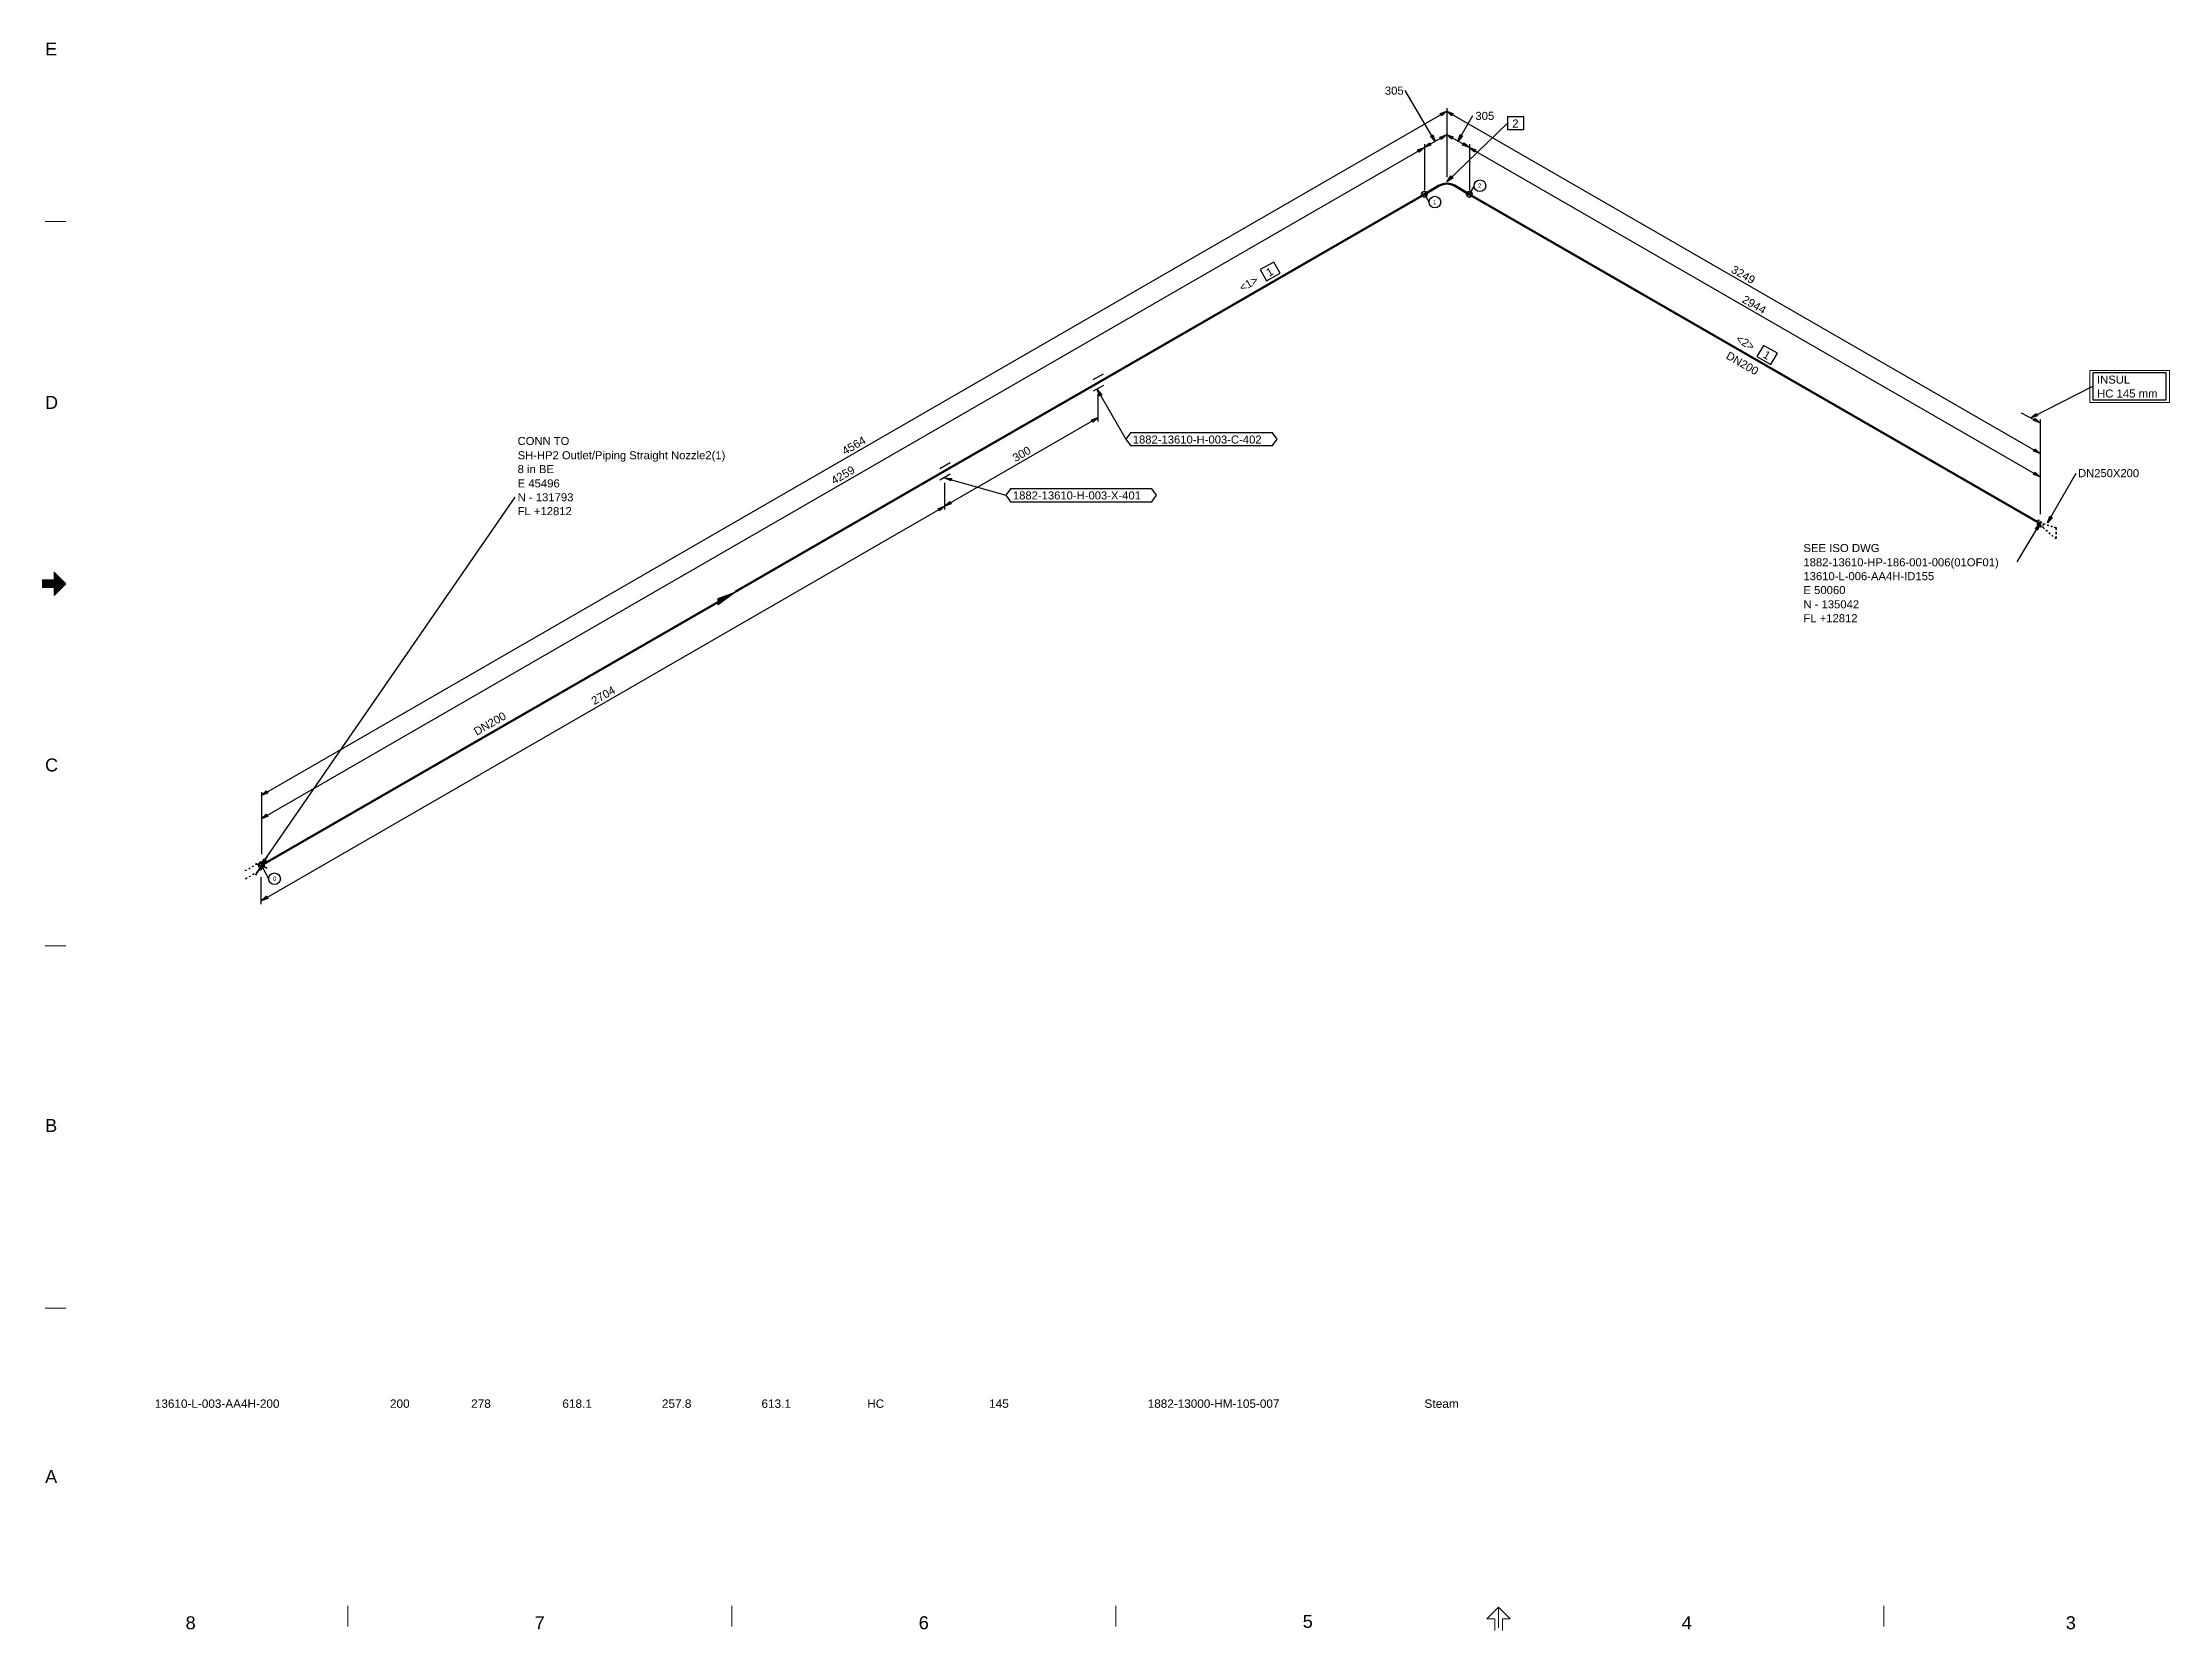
# Model space of a CAD drawing. Header units: inches. Extents: x 18 to 823, y 11 to 584.
# Drawn here: x 18 to 600, y 11 to 446 of the extents above; entities that cross this region are included whole.
import ezdxf
from ezdxf.enums import TextEntityAlignment as Align
from ezdxf.xclip import XClip

# ---------------------------------------------------------------- set-up
doc = ezdxf.new("R2010")
doc.units = ezdxf.units.IN
doc.header["$MEASUREMENT"] = 0
doc.header["$XCLIPFRAME"] = 0
for name, color, linetype in [('1882-13610-HP-186-001-003(01OF01)_MODEL-EMBED 1_DWG$0$Default', 7, 'Continuous'), ('AD1', 7, 'Continuous'), ('AD2', 7, 'Continuous'), ('BG 0 -1', 7, 'Continuous'), ('DBOX', 7, 'Continuous'), ('DEL1', 7, 'Continuous'), ('DIMLINES', 7, 'Continuous'), ('DIMTEXT', 7, 'Continuous'), ('EX1', 7, 'Continuous'), ('FITTINGS', 7, 'Continuous'), ('INSU_BOX', 7, 'Continuous'), ('ISOTEXT', 7, 'Continuous'), ('NOZZLES', 7, 'Continuous'), ('PIPE', 7, 'Continuous'), ('WELDS', 7, 'Continuous')]:
    doc.layers.add(name, color=color, linetype=linetype)
doc.styles.add('1882-13610-HP-186-001-003(01OF01)_MODEL-EMBED 1_DWG$0$Arial', font='arial.ttf')
doc.styles.add('Arial', font='arial.ttf')

msp = doc.modelspace()

# ---------------------------------------------------------------- texts
at = {"layer": 'BG 0 -1', "color": 7, "style": 'Arial'}
for s, height, width, p in [('E', 3.54, 1.004063, (18.84, 442.02)), ('D', 3.54, 0.992063, (18.84, 345.28)), ('C', 3.54, 0.992063, (18.84, 246.06)), ('B ', 3.537, 1.005373, (18.84, 147.39)), ('A', 3.54, 1.004063, (18.84, 51.29))]:
    msp.add_text(s, height=height, dxfattribs=dict(at, width=width)).set_placement(p)
at = {"layer": 'BG 0 -1', "color": 7, "style": 'Arial', "width": 1.008516}
for s, p in [('8', (58.68, 13.03)), ('7', (154.26, 13.05)), ('6', (259.39, 13.05)), ('5', (364.51, 13.39)), ('4', (468.28, 13.05)), ('3', (573.41, 13.05))]:
    msp.add_text(s, height=3.54, dxfattribs=at).set_placement(p, align=Align.MIDDLE)
at = {"layer": 'DIMLINES', "color": 4, "style": 'Arial'}
for s, width, p in [('HC 145 mm', 1.010172, (580.6, 348.4)), ('INSUL', 0.999439, (580.6, 352.2))]:
    msp.add_text(s, height=2.2, dxfattribs=dict(at, width=width)).set_placement(p)
at = {"layer": 'DIMTEXT', "color": 2, "style": 'Arial', "width": 1.008516}
for p in [(385.6, 431.3), (410.4, 424.4)]:
    msp.add_text('305', height=2.2, dxfattribs=at).set_placement(p)
for s, rotation, p in [('3249', 330, (480.2, 382.8)), ('2944', 330, (483.2, 374.6)), ('4564', 30, (237.8, 332.6)), ('300', 30, (284.5, 330.7)), ('4259', 30, (234.8, 324.5)), ('2704', 30, (169.2, 264.2))]:
    msp.add_text(s, height=2.2, rotation=rotation, dxfattribs=at).set_placement(p)
at = {"layer": 'ISOTEXT', "color": 2, "style": 'Arial'}
for s, height, width, p in [('2', 2.2, 1.008516, (420.5, 422.3)), ('1', 1.2, 1.008516, (398.8, 401.3)), ('2', 1.2, 1.008516, (411.1, 405.8)), ('1882-13610-H-003-C-402', 2.2, 1.002549, (316.6, 335.8)), ('SH-HP2 Outlet/Piping Straight Nozzle2(1)', 2.2, 0.999771, (148.2, 331.5)), ('CONN TO', 2.2, 0.999656, (148.2, 335.4)), ('8 in BE', 2.2, 1.004831, (148.2, 327.7)), ('DN250X200', 2.2, 0.99789, (575.4, 326.6)), ('E 45496', 2.2, 1.007719, (148.2, 323.8)), ('N - 131793', 2.2, 1.004313, (148.2, 320)), ('1882-13610-H-003-X-401', 2.2, 1.000569, (283.8, 320.5)), ('FL +12812', 2.2, 1.004042, (148.2, 316.2)), ('SEE ISO DWG', 2.2, 1.00983, (500.2, 306.1)), ('1882-13610-HP-186-001-006(01OF01)', 2.2, 1.003206, (500.2, 302.2)), ('13610-L-006-AA4H-ID155', 2.2, 1.002891, (500.2, 298.4)), ('E 50060', 2.2, 1.007719, (500.2, 294.6)), ('N - 135042', 2.2, 1.004313, (500.2, 290.7)), ('FL +12812', 2.2, 1.004042, (500.2, 286.9)), ('0', 1.2, 1.008516, (81.2, 216.1))]:
    msp.add_text(s, height=height, dxfattribs=dict(at, width=width)).set_placement(p)
for s, rotation, width, p in [('<1>', 30, 0.993892, (346.6, 377.3)), ('1', 30, 1.008516, (353.9, 381.4)), ('<2>', 330, 0.993892, (481.5, 363.8)), ('DN200', 330, 1.000881, (478.8, 359.2)), ('1', 330, 1.008516, (488.9, 359.5)), ('DN200', 30, 1.000881, (137, 255.8))]:
    msp.add_text(s, height=2.2, rotation=rotation, dxfattribs=dict(at, width=width)).set_placement(p)

# ---------------------------------------------------------------- blocks, each defined once
blk = doc.blocks.new('1882-13610-HP-186-001-003(01OF01)_MODEL-EMBED 1_DWG')
at = {"layer": '1882-13610-HP-186-001-003(01OF01)_MODEL-EMBED 1_DWG$0$Default', "color": 4, "style": '1882-13610-HP-186-001-003(01OF01)_MODEL-EMBED 1_DWG$0$Arial'}
for s, width, p in [('13610-L-003-AA4H-200', 1.00348, (0.905822, -0.115628)), ('200', 1.008516, (3.43979, -0.115628)), ('278', 1.008516, (4.31479, -0.115628)), ('618.1 ', 1.008516, (5.29826, -0.115628)), ('257.8 ', 1.008516, (6.371177, -0.115628)), ('613.1 ', 1.008516, (7.444094, -0.115628)), ('HC', 0.992063, (8.5857, -0.115628)), ('145', 1.008516, (9.898125, -0.115628)), ('1882-13000-HM-105-007', 1.00296, (11.607138, -0.115628)), ('Steam', 1.013128, (14.590457, -0.115628))]:
    blk.add_text(s, height=0.090278, dxfattribs=dict(at, width=width)).set_placement(p, align=Align.TOP_LEFT)

# ---------------------------------------------------------------- linework, layer by layer
at = {"layer": 'AD1', "color": 4, "linetype": 'Continuous', "lineweight": 30}
msp.add_line((562.44, 342.84), (579.4, 351.48), dxfattribs=at)
at = {"layer": 'AD2', "color": 6, "linetype": 'Continuous', "lineweight": 30}
msp.add_line((559.8, 344.2), (565, 341.48), dxfattribs=at)
at = {"layer": 'BG 0 -1', "color": 7, "linetype": 'Continuous', "lineweight": 9}
for p, q in [((24.49, 396.57), (18.83, 396.57)), ((18.14, 296.95), (19.67, 298.49)), ((18.14, 296.83), (19.8, 298.49)), ((18.14, 296.7), (19.92, 298.49)), ((18.14, 296.58), (20.05, 298.49)), ((18.14, 296.45), (20.17, 298.49)), ((18.14, 298.49), (18.14, 296.37)), ((18.14, 298.45), (18.17, 298.49)), ((18.14, 298.33), (18.3, 298.49)), ((18.14, 298.2), (18.42, 298.49)), ((18.14, 298.08), (18.55, 298.49)), ((18.14, 297.95), (18.67, 298.49)), ((18.14, 297.83), (18.8, 298.49)), ((18.14, 297.7), (18.92, 298.49)), ((18.14, 297.58), (19.05, 298.49)), ((18.14, 297.45), (19.17, 298.49)), ((18.14, 297.33), (19.3, 298.49)), ((18.14, 297.2), (19.42, 298.49)), ((18.14, 297.08), (19.55, 298.49)), ((21.32, 298.49), (18.14, 298.49)), ((18.17, 296.37), (20.3, 298.49)), ((18.3, 296.37), (20.42, 298.49)), ((18.42, 296.37), (20.55, 298.49)), ((18.55, 296.37), (20.67, 298.49)), ((18.67, 296.37), (20.8, 298.49)), ((18.8, 296.37), (20.92, 298.49)), ((18.93, 296.37), (21.05, 298.49)), ((19.05, 296.37), (21.17, 298.49)), ((19.18, 296.37), (21.3, 298.49)), ((19.3, 296.37), (22.43, 299.5)), ((19.43, 296.37), (22.49, 299.43)), ((19.55, 296.37), (22.56, 299.37)), ((19.68, 296.37), (22.62, 299.31)), ((19.8, 296.37), (22.68, 299.25)), ((19.93, 296.37), (22.74, 299.18)), ((20.05, 296.37), (22.81, 299.12)), ((20.18, 296.37), (22.87, 299.06)), ((20.3, 296.37), (22.93, 299)), ((20.43, 296.37), (22.99, 298.93)), ((20.55, 296.37), (23.06, 298.87)), ((20.68, 296.37), (23.12, 298.81)), ((20.8, 296.37), (23.18, 298.75)), ((20.93, 296.37), (23.24, 298.68)), ((21.05, 296.37), (23.31, 298.62)), ((21.18, 296.37), (23.37, 298.56)), ((21.3, 296.37), (23.43, 298.5)), ((21.32, 300.61), (24.5, 297.43)), ((21.32, 298.49), (21.32, 300.61)), ((21.32, 300.51), (21.37, 300.56)), ((21.32, 300.39), (21.43, 300.5)), ((21.32, 300.26), (21.49, 300.43)), ((21.32, 300.14), (21.56, 300.37)), ((21.32, 300.01), (21.62, 300.31)), ((21.32, 299.89), (21.68, 300.25)), ((21.32, 299.76), (21.74, 300.18)), ((21.32, 299.63), (21.81, 300.12)), ((21.32, 299.51), (21.87, 300.06)), ((21.32, 299.38), (21.93, 300)), ((21.32, 299.26), (21.99, 299.93)), ((21.32, 299.13), (22.06, 299.87)), ((21.32, 299.01), (22.12, 299.81)), ((21.32, 298.88), (22.18, 299.75)), ((21.32, 298.76), (22.24, 299.68)), ((21.32, 298.63), (22.31, 299.62)), ((21.32, 298.51), (22.37, 299.56)), ((21.32, 296.26), (23.49, 298.43)), ((21.32, 296.13), (23.56, 298.37)), ((21.32, 296.01), (23.62, 298.31)), ((21.32, 295.88), (23.68, 298.25)), ((21.32, 295.76), (23.74, 298.18)), ((21.32, 295.63), (23.81, 298.12)), ((21.32, 295.51), (23.87, 298.06)), ((21.32, 295.38), (23.93, 298)), ((21.32, 295.26), (23.99, 297.93)), ((21.32, 295.13), (24.06, 297.87)), ((21.32, 295.01), (24.12, 297.81)), ((21.32, 294.88), (24.18, 297.75)), ((21.32, 294.76), (24.24, 297.68)), ((21.32, 294.63), (24.31, 297.62)), ((21.32, 294.51), (24.37, 297.56)), ((21.32, 294.38), (24.43, 297.5)), ((21.32, 294.26), (24.49, 297.43)), ((24.5, 297.43), (21.32, 294.24)), ((21.32, 296.37), (18.14, 296.37)), ((21.32, 294.24), (21.32, 296.37)), ((24.49, 198.28), (18.83, 198.28)), ((24.49, 99.14), (18.83, 99.14)), ((101.7, 17.68), (101.7, 12.02)), ((206.83, 17.68), (206.83, 12.02)), ((311.95, 17.68), (311.95, 12.02)), ((522.2, 17.68), (522.2, 12.02)), ((416.76, 17.3), (413.57, 14.12)), ((413.57, 14.12), (415.69, 14.12)), ((415.69, 14.12), (415.69, 10.94)), ((419.94, 14.12), (416.76, 17.3)), ((416.76, 17.29), (416.76, 11.64)), ((417.82, 14.12), (419.94, 14.12)), ((417.82, 14.12), (417.82, 10.94))]:
    msp.add_line(p, q, dxfattribs=at)
at = {"layer": 'DBOX', "color": 1, "linetype": 'Continuous', "lineweight": 30}
for p, q in [((599.48, 355.16), (579.4, 355.16)), ((579.4, 355.16), (579.4, 347.8)), ((599.48, 347.8), (599.48, 355.16)), ((579.4, 347.8), (599.48, 347.8))]:
    msp.add_line(p, q, dxfattribs=at)
at = {"layer": 'DEL1', "color": 1, "linetype": 'Continuous', "lineweight": 30}
for p, q in [((562.44, 342.84), (563.96, 344.04)), ((563.96, 344.04), (564.28, 343.4)), ((564.28, 343.4), (562.44, 342.84)), ((563.16, 342.12), (563.56, 342.76)), ((565, 341.48), (563.16, 342.12)), ((563.56, 342.76), (565, 341.48))]:
    msp.add_line(p, q, dxfattribs=at)
at = {"layer": 'DIMLINES', "color": 7, "linetype": 'Continuous', "lineweight": 30}
for p, q in [((399.4, 418.44), (391.16, 432.44)), ((77.96, 239.48), (402.6, 426.76)), ((400.76, 426.12), (402.6, 426.76)), ((401.16, 425.48), (400.76, 426.12)), ((402.6, 426.76), (401.16, 425.48)), ((402.52, 426.76), (404.36, 426.12)), ((403.96, 425.48), (402.52, 426.76)), ((402.52, 426.76), (565, 333.08)), ((402.6, 427.64), (402.6, 408.68)), ((404.36, 426.12), (403.96, 425.48)), ((405.56, 418.52), (409.72, 425.56)), ((396.36, 416.84), (402.52, 420.28)), ((398.12, 419.88), (398.76, 420.28)), ((399.4, 418.44), (398.12, 419.88)), ((398.76, 420.28), (399.4, 418.44)), ((400.68, 419.64), (402.52, 420.28)), ((401.08, 419), (400.68, 419.64)), ((402.52, 420.28), (401.08, 419)), ((402.52, 420.36), (404.36, 419.72)), ((403.96, 419.08), (402.52, 420.36)), ((402.52, 420.36), (408.76, 416.84)), ((404.36, 419.72), (403.96, 419.08)), ((405.56, 418.52), (406.2, 420.36)), ((406.84, 419.96), (405.56, 418.52)), ((406.2, 420.36), (406.84, 419.96)), ((77.96, 233.08), (396.44, 416.84)), ((394.6, 416.2), (396.44, 416.84)), ((395, 415.56), (394.6, 416.2)), ((396.44, 416.84), (395, 415.56)), ((396.36, 416.84), (397.8, 418.12)), ((398.2, 417.48), (396.36, 416.84)), ((396.44, 417.72), (396.44, 405.16)), ((397.8, 418.12), (398.2, 417.48)), ((406.92, 417.48), (407.32, 418.12)), ((408.76, 416.84), (406.92, 417.48)), ((407.32, 418.12), (408.76, 416.84)), ((408.68, 416.84), (410.52, 416.2)), ((410.12, 415.56), (408.68, 416.84)), ((408.68, 416.84), (565, 326.68)), ((408.76, 417.72), (408.76, 405.16)), ((410.52, 416.2), (410.12, 415.56)), ((307.16, 341.88), (307.16, 349.32)), ((265.08, 318.68), (307.16, 342.92)), ((305.32, 342.28), (307.16, 342.92)), ((305.72, 341.64), (305.32, 342.28)), ((307.16, 342.92), (305.72, 341.64)), ((563.16, 333.72), (563.56, 334.36)), ((565, 333.08), (563.16, 333.72)), ((563.56, 334.36), (565, 333.08)), ((563.16, 327.32), (563.56, 327.96)), ((565, 326.68), (563.16, 327.32)), ((563.56, 327.96), (565, 326.68)), ((265.16, 317.72), (265.16, 325.08)), ((77.96, 210.68), (265.16, 318.68)), ((263.32, 318.04), (265.16, 318.68)), ((263.72, 317.4), (263.32, 318.04)), ((265.16, 318.68), (263.72, 317.4)), ((265.08, 318.68), (266.52, 319.96)), ((266.92, 319.32), (265.08, 318.68)), ((266.52, 319.96), (266.92, 319.32)), ((77.96, 239.48), (79.4, 240.76)), ((79.8, 240.12), (77.96, 239.48)), ((78.04, 240.36), (78.04, 223.4)), ((79.4, 240.76), (79.8, 240.12)), ((77.96, 233.08), (79.4, 234.36)), ((79.8, 233.72), (77.96, 233.08)), ((79.4, 234.36), (79.8, 233.72)), ((77.96, 209.72), (77.96, 217.08)), ((77.96, 210.68), (79.4, 211.96)), ((79.8, 211.32), (77.96, 210.68)), ((79.4, 211.96), (79.8, 211.32))]:
    msp.add_line(p, q, dxfattribs=at)
at = {"layer": 'ELBO', "color": 3, "linetype": 'Continuous', "lineweight": 50}
msp.add_arc((402.62, 402.79), 4.16, 60.019, 119.982, dxfattribs=at)
at = {"layer": 'EX1', "color": 2, "linetype": 'Continuous', "lineweight": 30}
msp.add_line((565, 342.36), (565, 316.44), dxfattribs=at)
at = {"layer": 'FITTINGS', "color": 2, "linetype": 'Continuous', "lineweight": 30}
for p, q in [((203.1, 293.4), (207.8, 295.1)), ((207.8, 295.1), (203.1, 291.7)), ((203.1, 292.5), (207.8, 295.1)), ((203.1, 293.3), (207.3, 294.9)), ((207.3, 294.9), (203.1, 291.8)), ((203.1, 293.2), (206.8, 294.6)), ((206.8, 294.6), (203.1, 291.8)), ((203.1, 293), (206.3, 294.3)), ((206.3, 294.3), (203.1, 292)), ((203.1, 293), (205.9, 294.1)), ((205.9, 294.1), (203.1, 292.1)), ((203.1, 292.8), (205.5, 293.8)), ((205.5, 293.8), (203.1, 292.2)), ((203.1, 292.7), (205, 293.6)), ((205, 293.6), (203.1, 292.3)), ((203.1, 292.5), (203.1, 293.4)), ((203.1, 292.6), (204.6, 293.4)), ((204.6, 293.4), (203.1, 292.4)), ((203.1, 291.7), (203.1, 293.3)), ((203.1, 291.8), (203.1, 293.2)), ((203.1, 291.8), (203.1, 293)), ((203.1, 292), (203.1, 293)), ((203.1, 292.1), (203.1, 292.8)), ((203.1, 292.2), (203.1, 292.7)), ((203.1, 292.3), (203.1, 292.6)), ((203.1, 292.4), (203.1, 292.5))]:
    msp.add_line(p, q, dxfattribs=at)
at = {"layer": 'INSU_BOX', "color": 4, "lineweight": 13}
msp.add_lwpolyline([(578.6, 347), (600.42, 347), (600.42, 355.8), (578.6, 355.8)], close=True, dxfattribs=at)
at = {"layer": 'ISOTEXT', "color": 7, "linetype": 'Continuous', "lineweight": 30}
for p, q in [((423.64, 425.24), (419.24, 425.24)), ((419.24, 425.24), (419.24, 421.72)), ((423.64, 421.72), (423.64, 425.24)), ((402.6, 407.48), (419.24, 423.48)), ((419.24, 421.72), (423.64, 421.72)), ((402.6, 407.48), (403.72, 409.08)), ((404.28, 408.52), (402.6, 407.48)), ((403.72, 409.08), (404.28, 408.52)), ((396.44, 404.04), (397.72, 401.8)), ((408.76, 404.04), (410.04, 406.28)), ((355.24, 385.48), (351.48, 383.4)), ((357, 382.44), (355.24, 385.48)), ((351.48, 383.4), (353.24, 380.36)), ((353.24, 380.36), (357, 382.44)), ((489.24, 362.68), (487.48, 359.64)), ((493.08, 360.52), (489.24, 362.68)), ((487.48, 359.64), (491.32, 357.48)), ((491.32, 357.48), (493.08, 360.52)), ((306.84, 350.6), (314.68, 337)), ((306.84, 350.6), (308.12, 349.16)), ((307.48, 348.76), (306.84, 350.6)), ((308.12, 349.16), (307.48, 348.76)), ((315.96, 338.76), (314.68, 337)), ((354.84, 338.76), (315.96, 338.76)), ((356.12, 337), (354.84, 338.76)), ((314.68, 337), (315.96, 335.24)), ((315.96, 335.24), (354.84, 335.24)), ((354.84, 335.24), (356.12, 337)), ((265.08, 326.44), (281.88, 321.64)), ((265.08, 326.44), (267, 326.28)), ((266.84, 325.56), (265.08, 326.44)), ((267, 326.28), (266.84, 325.56)), ((567, 314.12), (574.84, 327.72)), ((77.96, 220.36), (147.56, 321.16)), ((283.16, 323.4), (281.88, 321.64)), ((281.88, 321.64), (283.16, 319.88)), ((321.8, 323.4), (283.16, 323.4)), ((323.08, 321.64), (321.8, 323.4)), ((321.8, 319.88), (323.08, 321.64)), ((283.16, 319.88), (321.8, 319.88)), ((567, 314.12), (567.64, 315.96)), ((568.28, 315.56), (567, 314.12)), ((567.64, 315.96), (568.28, 315.56)), ((564.92, 313.96), (558.68, 303.4)), ((563.64, 312.52), (564.92, 313.96)), ((564.28, 312.12), (563.64, 312.52)), ((564.92, 313.96), (564.28, 312.12)), ((77.96, 220.36), (78.76, 222.12)), ((79.4, 221.72), (77.96, 220.36)), ((78.76, 222.12), (79.4, 221.72)), ((78.04, 220.28), (80.12, 216.6))]:
    msp.add_line(p, q, dxfattribs=at)
at = {"layer": 'ISOTEXT', "color": 2, "linetype": 'Continuous', "lineweight": 30}
for centre in [(411.64, 406.36), (399.32, 401.88), (81.64, 216.68)]:
    msp.add_circle(centre, 1.6, dxfattribs=at)
at = {"layer": 'NOZZLES', "color": 7, "linetype": 'Continuous', "lineweight": 25}
for p, q in [((77.4, 221.1), (78, 221.4)), ((78, 221.4), (78, 221)), ((73.6, 218.9), (74.1, 219.1)), ((74.2, 216.9), (73.6, 216.6)), ((74.6, 219.4), (75, 219.7)), ((75.1, 217.4), (74.6, 217.2)), ((75.5, 220), (76, 220.2)), ((76.1, 218), (75.6, 217.8)), ((76.5, 220.6), (77, 220.8)), ((77, 218.6), (76.6, 218.3)), ((78, 219.1), (77.5, 218.9)), ((78, 220.6), (78, 220.1)), ((78, 219.6), (78, 219.1))]:
    msp.add_line(p, q, dxfattribs=at)
at = {"layer": 'PIPE', "color": 3, "linetype": 'Continuous', "lineweight": 50}
for p, q in [((307.2, 352.5), (396.4, 404)), ((396.4, 404), (400.5, 406.4)), ((404.7, 406.4), (408.8, 404)), ((408.8, 404), (565, 313.9)), ((265.2, 328.3), (307.2, 352.5)), ((207.8, 295.2), (265.2, 328.3)), ((78, 220.3), (203.2, 292.5))]:
    msp.add_line(p, q, dxfattribs=at)
at = {"layer": 'PIPE', "color": 3, "linetype": 'Continuous', "lineweight": 35}
for p, q in [((564.1, 314.3), (564.2, 314.6)), ((564.4, 314.8), (564.8, 314.7)), ((565.1, 314.6), (565.5, 314.2)), ((564.4, 313.5), (564.2, 313.9)), ((565.1, 312.9), (564.8, 313.1)), ((565, 313.5), (565, 314.2)), ((565, 314.2), (565.4, 314)), ((565.4, 313.1), (565, 313.4)), ((565.8, 313), (565.5, 312.9)), ((565.8, 313.8), (565.8, 313.4)), ((566.2, 312.5), (565.8, 312.8)), ((565.9, 313.8), (566.4, 313.7)), ((567, 311.8), (566.6, 312.1)), ((566.9, 313.5), (567.4, 313.4)), ((567.8, 311.1), (567.4, 311.4)), ((567.9, 313.2), (568.4, 313)), ((568.6, 310.4), (568.2, 310.7)), ((568.9, 312.9), (569.4, 312.7)), ((569.4, 309.8), (569, 310.1)), ((569.4, 312.7), (569.4, 312.2)), ((569.4, 311.6), (569.4, 311)), ((569.4, 310.4), (569.4, 309.8))]:
    msp.add_line(p, q, dxfattribs=at)
at = {"layer": 'WELDS', "color": 7, "linetype": 'Continuous', "lineweight": 25}
for p, q in [((305.8, 353.3), (308.6, 354.9)), ((308.6, 351.7), (305.8, 350.1)), ((263.8, 329), (266.6, 330.6)), ((266.6, 327.4), (263.8, 325.8))]:
    msp.add_line(p, q, dxfattribs=at)
at = {"layer": 'WELDS', "color": 7, "linetype": 'Continuous', "lineweight": 35}
for p, q in [((76.4, 217.7), (79.6, 222.8)), ((76.4, 220.9), (79.6, 219.6))]:
    msp.add_line(p, q, dxfattribs=at)
for centre in [(396.44, 404.04), (396.44, 404.04), (408.76, 404.04), (408.76, 404.04), (78.04, 220.28), (78.04, 220.28)]:
    msp.add_circle(centre, 0.76, dxfattribs=at)

# ---------------------------------------------------------------- block references
at = {"layer": 'WELDS', "linetype": 'ByBlock'}
ref = msp.add_blockref('1882-13610-HP-186-001-003(01OF01)_MODEL-EMBED 1_DWG', (25.87, 77.1), dxfattribs=dict(at, xscale=25.4, yscale=25.4, zscale=25.4))
XClip(ref).set_block_clipping_path([(-0.029528, -2.66273), (15.699643, 0.003937)])

msp.set_redraw_order([(e.dxf.handle, doc.entitydb.next_handle()) for e in msp.query("TEXT MTEXT ATTDEF DIMENSION ARC_DIMENSION")])  # texts and dimensions are drawn at this point

doc.saveas('drawing.dxf')
